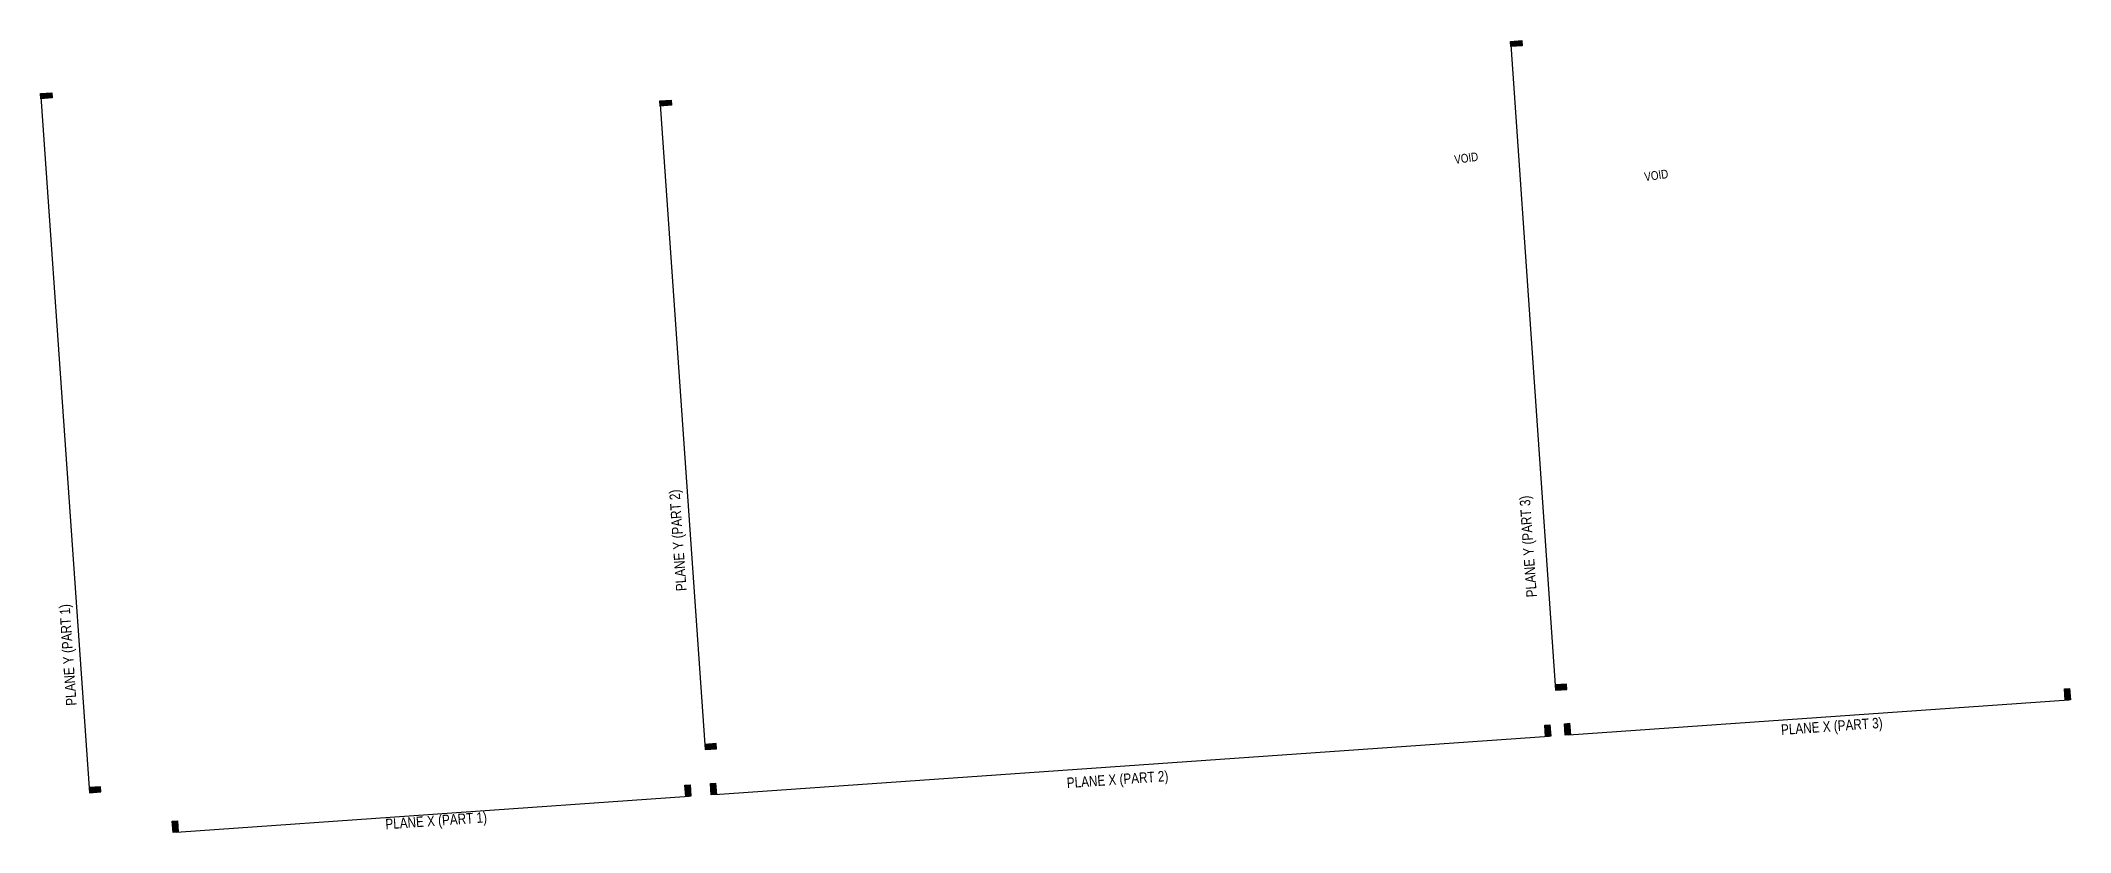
# Model space of a CAD drawing. Header units: metres. Extents: x 833997 to 840297, y 816389 to 819710.
# Drawn here: x 836356 to 837806, y 816554 to 817119 of the extents above; entities that cross this region are included whole.
import ezdxf

# ---------------------------------------------------------------- set-up
doc = ezdxf.new("R2010")
doc.units = ezdxf.units.M
doc.header["$LTSCALE"] = 30
doc.layers.add('AR-TXT-RM_AR_BS_', color=4, linetype='Continuous')
doc.layers.add('RLP031', color=1, linetype='Continuous')
doc.styles.get("Standard").update_dxf_attribs({"font": 'arial.ttf', "width": 0.8})
doc.styles.add('Style-Arial', font='arial.ttf', dxfattribs={"width": 0.8, "height": 2.5})

msp = doc.modelspace()

# ---------------------------------------------------------------- texts
at = {"layer": 'AR-TXT-RM_AR_BS_', "width": 0.8}
for p in [(837366.41, 817031.15), (837502.15, 817018.84)]:
    msp.add_text('VOID', height=6.25, rotation=8.0003, dxfattribs=at).set_placement(p)
at = {"layer": 'AR-TXT-RM_AR_BS_', "style": 'Style-Arial', "width": 0.8}
for s, rotation, p in [('PLANE Y (PART 2)', 94.0003, (836817.6, 816726.39)), ('PLANE Y (PART 3)', 94.0003, (837424.94, 816721.99)), ('PLANE Y (PART 1)', 94.0003, (836381.95, 816644.53)), ('PLANE X (PART 3)', 4.0003, (837599.56, 816623.35)), ('PLANE X (PART 2)', 4.0003, (837089.39, 816585.38)), ('PLANE X (PART 1)', 4.0003, (836602.7, 816555.93))]:
    msp.add_text(s, height=7.5, rotation=rotation, dxfattribs=at).set_placement(p)

# ---------------------------------------------------------------- hatches: boundary and pattern name
at = {"layer": 'RLP031'}
for points in [[(837406.35, 817115), (837406.09, 817118.72), (837414.2, 817119.29), (837414.46, 817115.57)], [(836356.42, 817077.81), (836356.16, 817081.54), (836364.27, 817082.1), (836364.53, 817078.38)], [(836798.69, 817072.51), (836798.43, 817076.23), (836806.54, 817076.8), (836806.8, 817073.08)], [(837437.89, 816659.08), (837438.15, 816655.36), (837446.26, 816655.93), (837446, 816659.65)], [(837805.97, 816648.55), (837802.25, 816648.29), (837801.68, 816656.4), (837805.4, 816656.66)], [(837434.82, 816622.59), (837431.1, 816622.33), (837430.53, 816630.44), (837434.25, 816630.7)], [(837448.87, 816623.58), (837445.15, 816623.32), (837444.58, 816631.43), (837448.3, 816631.69)], [(836830.57, 816616.61), (836830.83, 816612.89), (836838.95, 816613.46), (836838.69, 816617.18)], [(836390.82, 816585.86), (836391.08, 816582.14), (836399.19, 816582.7), (836398.93, 816586.42)], [(836820.65, 816579.64), (836816.93, 816579.38), (836816.36, 816587.49), (836820.08, 816587.75)], [(836838.87, 816580.92), (836835.15, 816580.66), (836834.58, 816588.77), (836838.3, 816589.03)], [(836454.51, 816554.04), (836450.79, 816553.78), (836450.22, 816561.89), (836453.94, 816562.15)]]:
    msp.add_hatch(color=256, dxfattribs=at).paths.add_polyline_path(points)

# ---------------------------------------------------------------- linework, layer by layer
for p, q in [((837406.26, 817116.24), (837438.15, 816655.36)), ((836356.33, 817079.06, 0), (836391.08, 816582.14)), ((836798.61, 817073.75), (836830.83, 816612.89)), ((837447.63, 816623.49), (837804.73, 816648.46)), ((836837.63, 816580.83), (837433.58, 816622.51)), ((836453.27, 816553.95), (836819.41, 816579.56))]:
    msp.add_line(p, q, dxfattribs=at)
for points in [[(837406.35, 817115), (837406.09, 817118.72), (837414.2, 817119.29), (837414.46, 817115.57)], [(836798.69, 817072.51), (836798.43, 817076.23), (836806.54, 817076.8), (836806.8, 817073.08)], [(837437.89, 816659.08), (837438.15, 816655.36), (837446.26, 816655.93), (837446, 816659.65)], [(837805.97, 816648.55), (837802.25, 816648.29), (837801.68, 816656.4), (837805.4, 816656.66)], [(837434.82, 816622.59), (837431.1, 816622.33), (837430.53, 816630.44), (837434.25, 816630.7)], [(837448.87, 816623.58), (837445.15, 816623.32), (837444.58, 816631.43), (837448.3, 816631.69)], [(836830.57, 816616.61), (836830.83, 816612.89), (836838.95, 816613.46), (836838.69, 816617.18)], [(836820.65, 816579.64), (836816.93, 816579.38), (836816.36, 816587.49), (836820.08, 816587.75)], [(836838.87, 816580.92), (836835.15, 816580.66), (836834.58, 816588.77), (836838.3, 816589.03)], [(836454.51, 816554.04), (836450.79, 816553.78), (836450.22, 816561.89), (836453.94, 816562.15)]]:
    msp.add_lwpolyline(points, close=True, dxfattribs=at)
at = {"layer": 'RLP031', "elevation": 0}
for points in [[(836356.42, 817077.81), (836356.16, 817081.54), (836364.27, 817082.1), (836364.53, 817078.38)], [(836390.82, 816585.86), (836391.08, 816582.14), (836399.19, 816582.7), (836398.93, 816586.42)]]:
    msp.add_lwpolyline(points, close=True, dxfattribs=at)

msp.set_redraw_order([(e.dxf.handle, doc.entitydb.next_handle()) for e in msp.query("TEXT MTEXT ATTDEF DIMENSION ARC_DIMENSION")])  # texts and dimensions are drawn at this point

doc.saveas('drawing.dxf')
